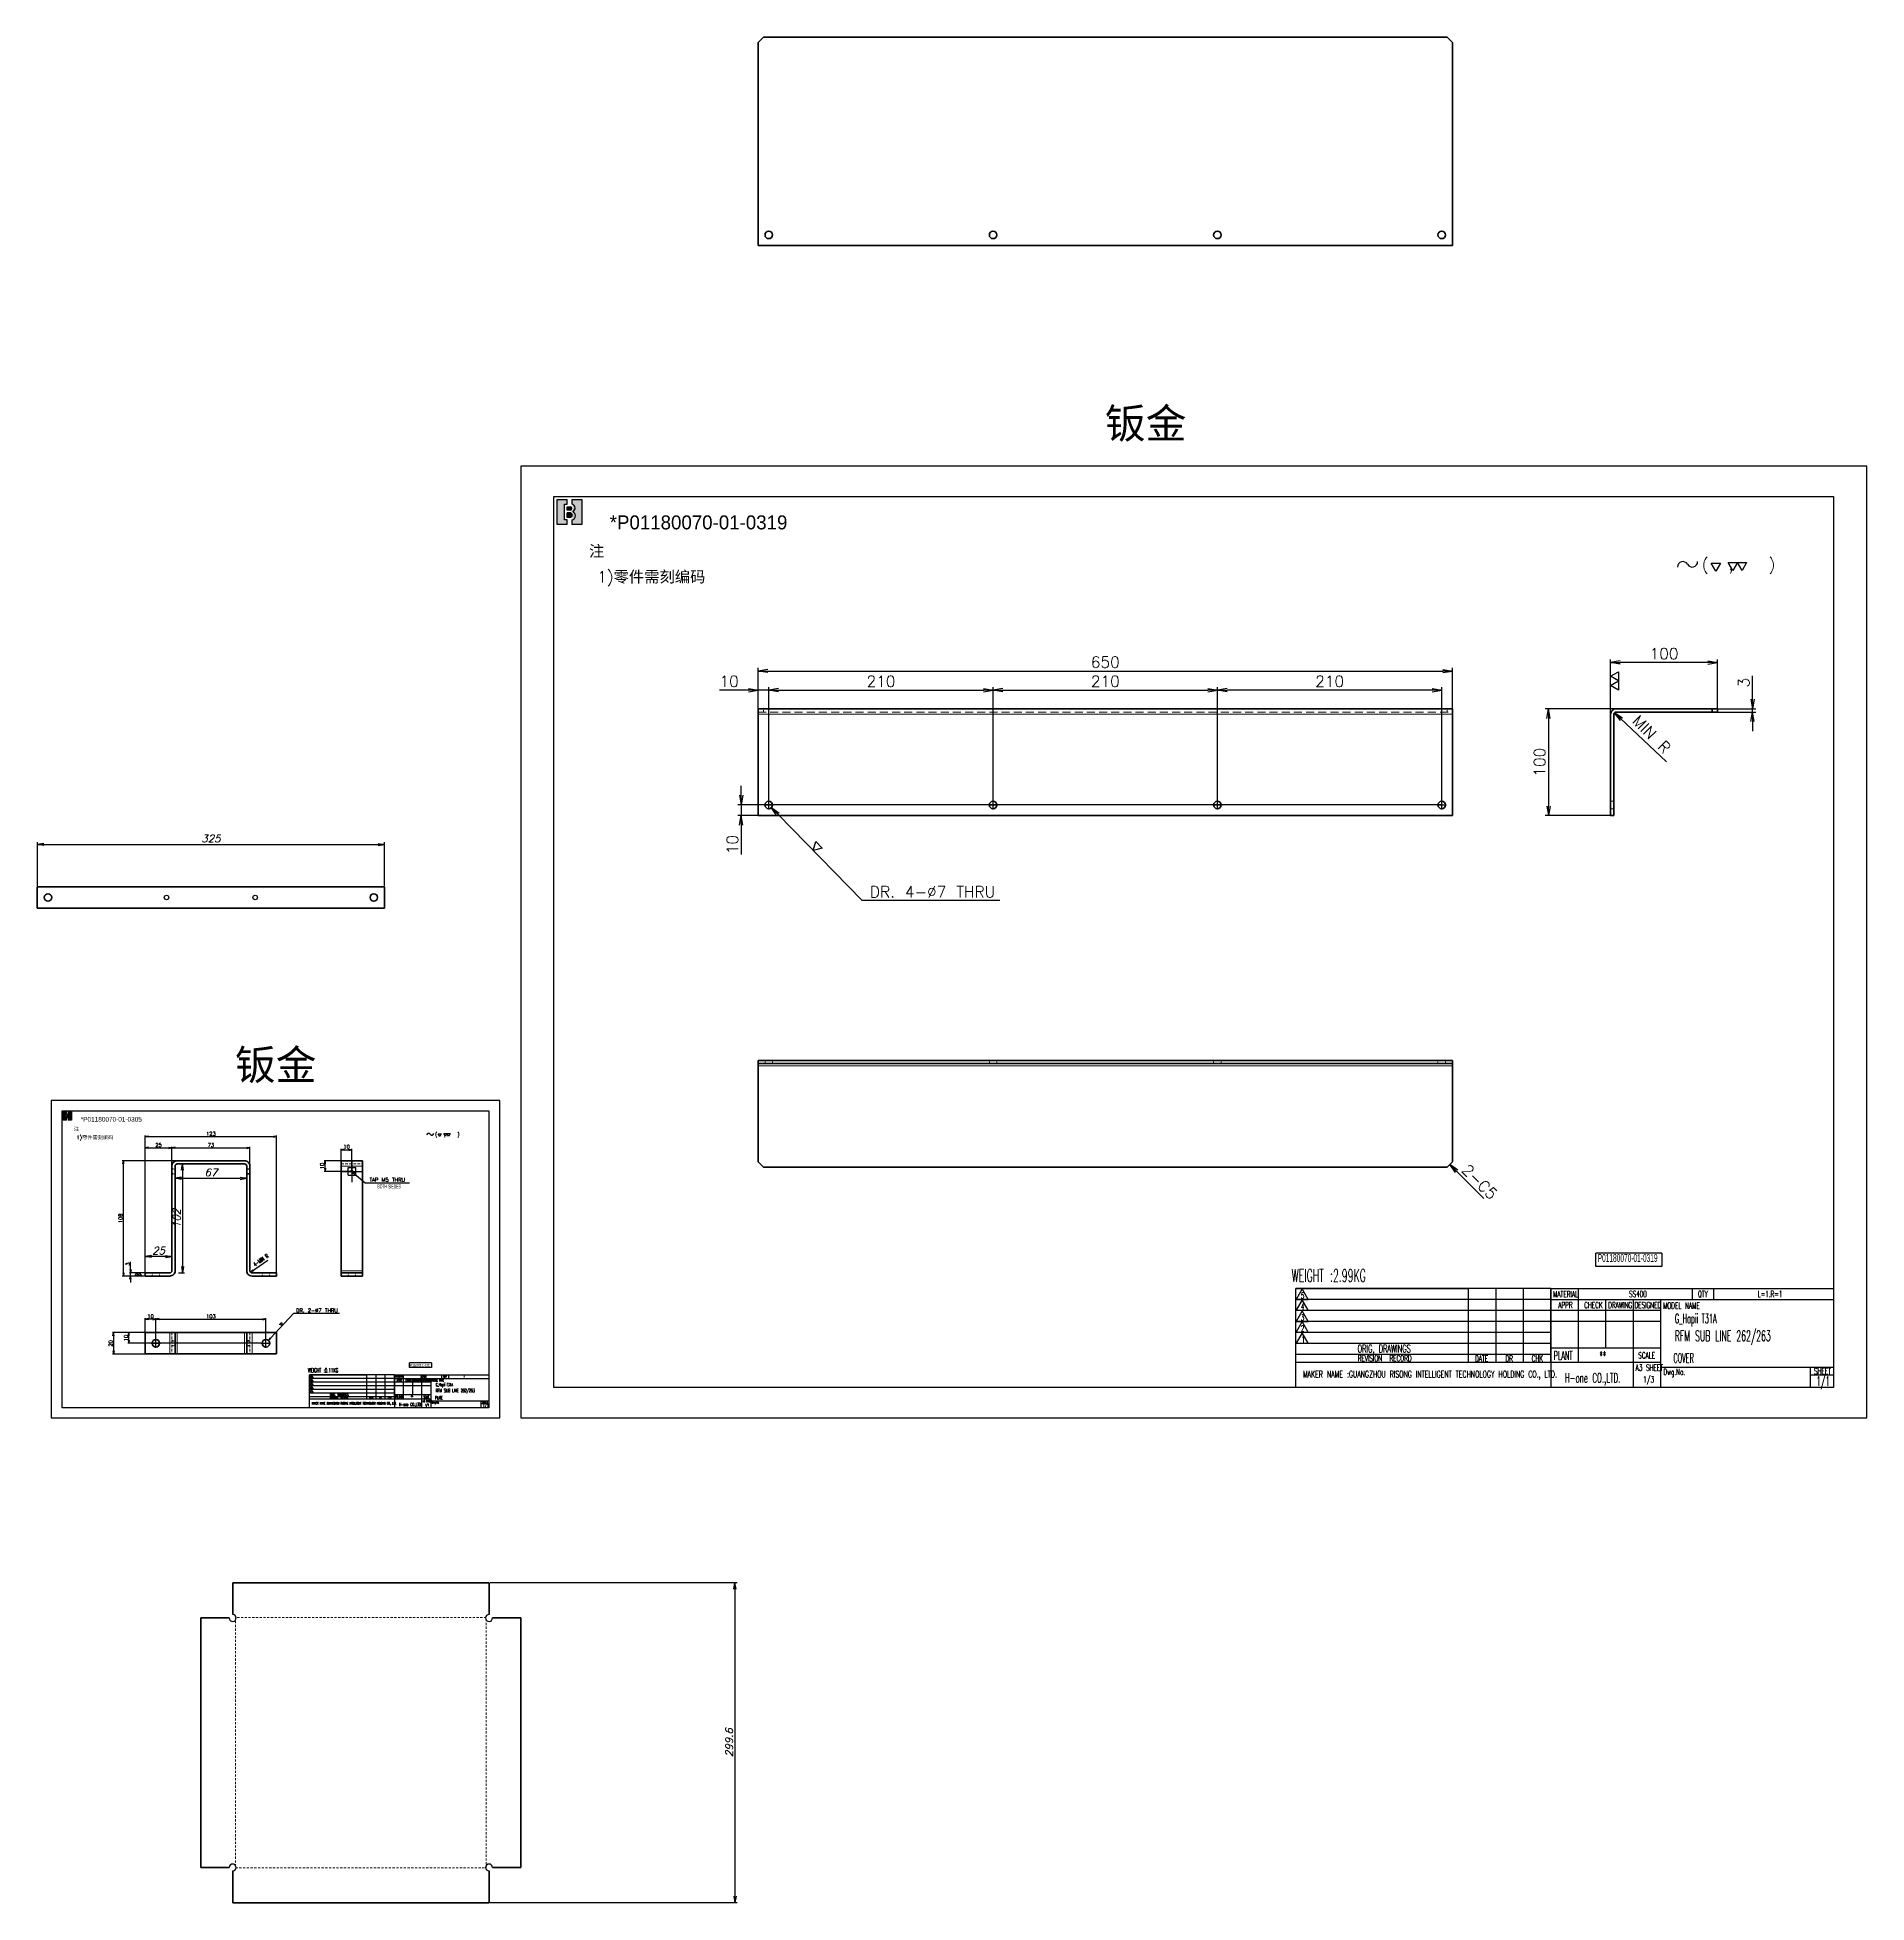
# Model space of a CAD drawing. Header units: inches. Extents: x 21 to 8642, y -3779 to 2137.
# Drawn here: x 98 to 1811, y -3087 to -1340 of the extents above; entities that cross this region are included whole.
import ezdxf

# ---------------------------------------------------------------- set-up
doc = ezdxf.new("R2010")
doc.units = ezdxf.units.IN
doc.header["$MEASUREMENT"] = 0
for name, pattern in [('CENTER-HOKUTO', [23, 20, -1, 1, -1]), ('HIDDEN', [3.5, 2, -1.5]), ('HIDDEN-HOKUTO', [3.8, 2.5, -1.3])]:
    doc.linetypes.add(name, pattern=pattern)
doc.layers.add('AM_HID', color=1, linetype='HIDDEN-HOKUTO', lineweight=25)
doc.layers.add('HIDDEN_LINE', color=1, linetype='HIDDEN', lineweight=20)
doc.layers.add('title_frame', color=7, linetype='Continuous')
doc.layers.add('word_dim', color=253, linetype='Continuous')
doc.styles.add('DIM_FONT', font='romans.shx', dxfattribs={"oblique": 15})
doc.styles.add('MX_NOTE_STANDARD', font='txt.shx', dxfattribs={"bigfont": 'bigfont.shx'})
doc.styles.get("Standard").update_dxf_attribs({"font": 'txt', "bigfont": 'gbcbig.shx'})
doc.dimstyles.new('SCALE-1-2$0', dxfattribs={"dimscale": 2, "dimtxt": 3.5, "dimasz": 3, "dimexe": 1, "dimexo": 0.5, "dimgap": 1, "dimtad": 3, "dimdec": 1, "dimdsep": 46, "dimtxsty": 'DIM_FONT', "dimblk1": 'OPEN', "dimblk2": 'OPEN', "dimsah": 1, "dimcen": 0, "dimclrd": 256, "dimclre": 256, "dimclrt": 7, "dimazin": 2, "dimtm": 1e-09, "dimtfac": 0.6, "dimtmove": 0, "dimatfit": 3, "dimldrblk": 'OPEN', "dimfxl": 1, "dimtolj": 2, "dimarcsym": 0})
doc.dimstyles.new('STANDARD1-1', dxfattribs={"dimtxt": 3.5, "dimasz": 3, "dimexe": 1, "dimexo": 0, "dimgap": 1, "dimtad": 3, "dimdsep": 46, "dimtxsty": 'Standard', "dimblk1": 'OPEN', "dimblk2": 'OPEN', "dimsah": 1, "dimcen": 0, "dimclrd": 256, "dimclre": 256, "dimclrt": 3, "dimazin": 2, "dimtfac": 1, "dimtmove": 0, "dimatfit": 3, "dimldrblk": 'OPEN', "dimfxl": 1, "dimtolj": 1, "dimlwd": 25, "dimlwe": 25, "dimarcsym": 0})
doc.dimstyles.new('STANDARD1-1$3', dxfattribs={"dimtxt": 3.5, "dimasz": 3, "dimexe": 1, "dimexo": 0, "dimgap": 1, "dimtad": 3, "dimtoh": 1, "dimdsep": 46, "dimtxsty": 'Standard', "dimblk1": 'OPEN', "dimblk2": 'OPEN', "dimsah": 1, "dimcen": 0, "dimclrd": 256, "dimclre": 256, "dimclrt": 3, "dimazin": 2, "dimtfac": 1, "dimtofl": 0, "dimtmove": 0, "dimatfit": 3, "dimldrblk": 'OPEN', "dimfxl": 1, "dimtolj": 1, "dimlwd": 25, "dimlwe": 25, "dimarcsym": 0})
doc.dimstyles.new('STANDARD1_1', dxfattribs={"dimtxt": 3.5, "dimasz": 3, "dimexe": 1, "dimexo": 0, "dimgap": 1, "dimtad": 3, "dimdsep": 46, "dimtxsty": 'Standard', "dimblk1": 'OPEN', "dimblk2": 'OPEN', "dimsah": 1, "dimcen": 0, "dimclrd": 256, "dimclre": 256, "dimclrt": 3, "dimazin": 2, "dimtfac": 1, "dimtmove": 0, "dimatfit": 3, "dimldrblk": 'OPEN', "dimfxl": 1, "dimtolj": 1, "dimlwd": 25, "dimlwe": 25, "dimarcsym": 0})
doc.dimstyles.new('副本 STANDARD1-3', dxfattribs={"dimscale": 3, "dimtxt": 3.5, "dimasz": 3, "dimexe": 1, "dimexo": 0, "dimgap": 1, "dimtad": 3, "dimdsep": 46, "dimtxsty": 'Standard', "dimblk1": 'OPEN', "dimblk2": 'OPEN', "dimsah": 1, "dimcen": 0, "dimclrd": 256, "dimclre": 256, "dimclrt": 3, "dimadec": 0, "dimazin": 0, "dimtfac": 1, "dimtmove": 0, "dimatfit": 3, "dimldrblk": 'OPEN', "dimfxl": 1, "dimtolj": 1, "dimtzin": 0, "dimarcsym": 0})

msp = doc.modelspace()

# ---------------------------------------------------------------- texts
at = {"linetype": 'Continuous', "ltscale": 2, "char_height": 28, "width": 97.82245, "attachment_point": 1}
for insert in [(1097.398, -1687.89), (282.96, -2288.461)]:
    msp.add_mtext('{\\fMicrosoft YaHei|b0|i0|c134|p34;\\C3;钣金}', dxfattribs=dict(at, insert=insert))
at = {"ltscale": 2, "attachment_point": 1}
for s, insert, char_height, width in [('{\\fSimSun|b0|i0|c134|p2;\\C3;注}', (614.487, -1816.188), 10.5, 31.09408), ('{\\Fromans,bigfont|c134;\\C3;1)\\fSimSun|b0|i0|c134|p2;零件需刻编码}', (622.183, -1840.212), 10.5, 290.7184), ('{\\fSimSun|b0|i0|c134|p2;\\C3;注}', (132.149, -2360.675), 3.5, 10.36469), ('{\\Fromans,bigfont|c134;\\C3;1)\\fSimSun|b0|i0|c134|p2;零件需刻编码}', (134.714, -2368.682), 3.5, 96.90613)]:
    msp.add_mtext(s, dxfattribs=dict(at, insert=insert, char_height=char_height, width=width))
at = {"linetype": 'Continuous', "attachment_point": 4}
for insert, char_height, width in [((1631.069, -2541.47), 9, 152.7), ((471.009, -2602.435), 3, 50.9)]:
    msp.add_mtext('{\\Fromans,bigfont|c134;\\W0.5;\\C3;G\\Fromans,bigfont|c128;_Hapii T\\Fromans,bigfont|c134;31\\Fromans,bigfont|c128;A}', dxfattribs=dict(at, insert=insert, char_height=char_height, width=width))
at = {"layer": 'title_frame', "color": 3, "style": 'MX_NOTE_STANDARD', "width": 0.545}
msp.add_text('4-MIN R ', height=3.92, rotation=35.106428, dxfattribs=at).set_placement((301.908, -2491.456))
at = {"layer": 'title_frame', "color": 3, "style": 'MX_NOTE_STANDARD'}
for s, height, width, p in [('WEIGHT :2.99KG ', 11.76, 0.545, (1272.267, -2505.635)), ('MATERIAL', 5.8, 0.545, (1517.053, -2520.115)), ('SS400', 5.8, 0.545, (1588.157, -2519.863)), ('QTY', 5.8, 0.545, (1652.656, -2519.863)), ('L=1.R=1', 5.8, 0.545, (1708.54, -2519.863)), ('5', 5.639, 0.545, (1280.918, -2521.387)), ('4', 5.639, 0.545, (1280.918, -2531.61)), ('APPR', 5.8, 0.545, (1521.84, -2530.32)), ('CHECK', 5.8, 0.545, (1546.128, -2530.32)), ('DRAWING', 5.8, 0.545, (1568.687, -2530.32)), ('DESIGNED', 5.8, 0.545, (1593.261, -2530.32)), ('MODEL NAME', 5.8, 0.545, (1620.046, -2530.762)), ('3', 5.639, 0.545, (1280.918, -2541.987)), ('2', 5.639, 0.545, (1280.918, -2552.022)), ('RFM SUB LINE 262/263', 9.9, 0.5341, (1630.954, -2561.177)), ('1', 5.639, 0.545, (1281.507, -2562.399)), ('ORIG, DRAWINGS', 7.08893, 0.545, (1333.984, -2571.714)), ('REVISION  RECORD', 5.80003, 0.545, (1334.134, -2580.059)), ('DATE', 5.8, 0.545, (1443.974, -2580.298)), ('DR', 5.8, 0.545, (1472.456, -2580.329)), ('CHK', 5.8, 0.545, (1496.986, -2580.231)), ('PLANT', 8.0556, 0.545, (1517.545, -2578.749)), ('**', 8.0556, 0.545, (1560.616, -2578.749)), ('A3 SHEET', 5.8, 0.545, (1594.326, -2588.879)), ('SCALE', 5.8, 0.545, (1596.789, -2577.427)), ('COVER', 8.82, 0.5, (1629.712, -2581.404)), ('WEIGHT :0.11KG ', 3.92, 0.545, (351.409, -2590.49)), ('5', 1.88, 0.545, (354.292, -2595.741)), ('4', 1.88, 0.545, (354.292, -2599.149)), ('3', 1.88, 0.545, (354.292, -2602.607)), ('MATERIAL', 1.9333, 0.545, (433.004, -2595.317)), ('APPR', 1.9333, 0.545, (434.6, -2598.719)), ('CHECK', 1.9333, 0.545, (442.696, -2598.719)), ('DRAWING', 1.9333, 0.545, (450.215, -2598.719)), ('SS400', 1.9333, 0.545, (456.705, -2595.233)), ('DESIGNED', 1.9333, 0.545, (458.407, -2598.719)), ('MODEL NAME', 1.9333, 0.545, (467.335, -2598.866)), ('QTY', 1.9333, 0.545, (478.205, -2595.233)), ('1', 1.933, 0.545, (496.833, -2595.233)), ('MAKER NAME :GUANGZHOU RISONG INTELLIGENT TECHNOLOGY HOLDING CO., LTD.', 6.48, 0.5341, (1282.834, -2595.331)), ('H-one CO.,LTD.', 8.82, 0.545, (1528.105, -2599.975)), ('1/3', 5.8, 0.545, (1601.381, -2599.917)), ('Dwg.No.', 5.8, 0.545, (1620.304, -2592.836)), ('SHEET', 5.8, 0.545, (1761.307, -2592.148)), ('1/1', 9, 0.5341, (1763.458, -2603.103)), ('2', 1.88, 0.545, (354.292, -2605.952)), ('1', 1.88, 0.545, (354.488, -2609.411)), ('MAKER NAME :GUANGZHOU RISONG INTELLIGENT TECHNOLOGY HOLDING CO., LTD.', 2.16, 0.5341, (354.931, -2620.389)), ('ORIG, DRAWINGS', 2.36298, 0.545, (371.981, -2612.517)), ('REVISION  RECORD', 1.93334, 0.545, (372.031, -2615.298)), ('DATE', 1.9333, 0.545, (408.644, -2615.378)), ('DR', 1.9333, 0.545, (418.138, -2615.388)), ('CHK', 1.9333, 0.545, (426.315, -2615.355)), ('PLANT', 2.6852, 0.545, (433.168, -2614.861)), ('H-one CO.,LTD.', 2.94, 0.545, (436.688, -2621.937)), ('**', 2.6852, 0.545, (447.525, -2614.861)), ('A3 SHEET', 1.9333, 0.545, (458.762, -2618.238)), ('SCALE', 1.9333, 0.545, (459.583, -2614.421)), ('1/1', 1.9333, 0.545, (461.113, -2621.918)), ('Dwg.No.', 1.9333, 0.545, (467.421, -2619.557)), ('PLATE', 2.94, 0.5, (470.557, -2615.746)), ('RFM SUB LINE 262/263', 3.3, 0.5341, (470.971, -2609.004)), ('SHEET', 1.9333, 0.545, (514.422, -2619.328)), ('1/1', 3, 0.5341, (515.139, -2622.979))]:
    msp.add_text(s, height=height, dxfattribs=dict(at, width=width)).set_placement(p)
at = {"layer": 'title_frame', "color": 3, "attachment_point": 1, "style": 'MX_NOTE_STANDARD'}
for s, insert, char_height, width in [('{\\f3 of 9 Barcode|b0|i0|c0|p82;\\W0.5;BOTH SIEDES}', (416.305, -2414.283), 3.92, 23.50695), ('{\\f3 of 9 Barcode|b0|i0|c0|p82;\\W0.5;P01180070-\\f3 of 9 Barcode|b0|i0|c134|p82;01\\f3 of 9 Barcode|b0|i0|c0|p82;-\\f3 of 9 Barcode|b0|i0|c134|p82;0319}', (1558.807, -2479.625), 7.35, 12.33211), ('{\\f3 of 9 Barcode|b0|i0|c0|p82;\\W0.5;P01180070-\\f3 of 9 Barcode|b0|i0|c134|p82;01\\f3 of 9 Barcode|b0|i0|c0|p82;-\\f3 of 9 Barcode|b0|i0|c134|p82;0305}', (446.773, -2582.476), 2.45, 4.1107)]:
    msp.add_mtext(s, dxfattribs=dict(at, insert=insert, char_height=char_height, width=width))
at = {"layer": 'word_dim', "color": 3, "linetype": 'Continuous'}
for s, p in [('MIN R', (1590.254, -1981.406)), ('2-C5', (1430.752, -2401.834))]:
    msp.add_text(s, height=10.5, rotation=315, dxfattribs=at).set_placement(p)
at = {"layer": 'word_dim', "color": 3, "linetype": 'Continuous', "attachment_point": 1}
for s, insert, char_height, width in [('{\\f3 of 9 Barcode|b0|i0|c0|p82;*P01180070-\\f3 of 9 Barcode|b0|i0|c134|p82;01\\f3 of 9 Barcode|b0|i0|c0|p82;-0\\f3 of 9 Barcode|b0|i0|c134|p82;319}', (633.84, -1788.012), 13.083, 300), ('{\\f3 of 9 Barcode|b0|i0|c0|p82;*P01180070-\\f3 of 9 Barcode|b0|i0|c134|p82;01\\f3 of 9 Barcode|b0|i0|c0|p82;-0\\f3 of 9 Barcode|b0|i0|c134|p82;305}', (138.599, -2351.282), 4.361, 100)]:
    msp.add_mtext(s, dxfattribs=dict(at, insert=insert, char_height=char_height, width=width))
at = {"layer": 'word_dim', "color": 3, "linetype": 'Continuous', "ltscale": 2, "insert": (408.987, -2411.835), "char_height": 3.5, "attachment_point": 7}
msp.add_mtext('TAP M5 THRU', dxfattribs=at)

# ---------------------------------------------------------------- blocks, each defined once
blk = doc.blocks.new('B機密ﾏｰｸ')
blk.add_hatch(color=1).paths.add_polyline_path([(0.4, 0.815), (0.4, 1), (0, 1), (0, 0), (0.4, 0), (0.4, 0.185), (0.3, 0.185), (0.3, 0.815)])
h = blk.add_hatch(color=1)
edge = h.paths.add_edge_path()
edge.add_line((0.6, 1), (0.6, 0.814))
edge.add_arc((0.585, 0.67), 0.145, 0, 84.06223, ccw=False)
edge.add_arc((0.585, 0.67), 0.145, -69.82873, 0, ccw=False)
edge.add_line((0.635, 0.534), (0.635, 0.512))
edge.add_arc((0.57, 0.355), 0.17, 0, 67.52049, ccw=False)
edge.add_arc((0.57, 0.355), 0.17, -79.83575, 0, ccw=False)
edge.add_line((0.6, 0.188), (0.6, 0))
edge.add_line((0.6, 0), (1, 0))
edge.add_line((1, 0), (1, 1))
edge.add_line((1, 1), (0.6, 1))
h = blk.add_hatch(color=1)
edge = h.paths.add_edge_path()
edge.add_arc((0.53, 0.645), 0.07, 360, 450)
edge.add_line((0.53, 0.715), (0.4, 0.715))
edge.add_line((0.4, 0.715), (0.4, 0.575))
edge.add_line((0.4, 0.575), (0.53, 0.575))
edge.add_arc((0.53, 0.645), 0.07, 270, 360)
h = blk.add_hatch(color=1)
edge = h.paths.add_edge_path()
edge.add_arc((0.515, 0.38), 0.095, 0, 90)
edge.add_line((0.515, 0.475), (0.4, 0.475))
edge.add_line((0.4, 0.475), (0.4, 0.285))
edge.add_line((0.4, 0.285), (0.515, 0.285))
edge.add_arc((0.515, 0.38), 0.095, 270, 360)
at = {"color": 1}
for p, q in [((0, 0), (0, 1)), ((0, 1), (0.4, 1)), ((0.3, 0.815), (0.4, 0.815)), ((0.3, 0.185), (0.3, 0.815)), ((0.4, 0.815), (0.4, 1)), ((0.6, 1), (0.6, 0.814)), ((0.6, 1), (1, 1)), ((1, 1), (1, 0)), ((0.4, 0.185), (0.3, 0.185)), ((0.4, 0.715), (0.53, 0.715)), ((0.4, 0.575), (0.4, 0.715)), ((0.53, 0.575), (0.4, 0.575)), ((0.515, 0.475), (0.4, 0.475)), ((0.4, 0.285), (0.4, 0.475)), ((0.515, 0.285), (0.4, 0.285)), ((0.4, 0), (0.4, 0.185)), ((0.57, 0.525), (0.57, 0.525)), ((0.6, 0.645), (0.6, 0.645)), ((0.6, 0.188), (0.6, 0)), ((0.61, 0.38), (0.61, 0.38)), ((0.635, 0.534), (0.635, 0.512)), ((0.73, 0.67), (0.73, 0.67)), ((0.74, 0.355), (0.74, 0.355)), ((0.4, 0), (0, 0)), ((1, 0), (0.6, 0))]:
    blk.add_line(p, q, dxfattribs=at)
for centre, radius, start, end in [((0.585, 0.67), 0.145, 360, 84.06223), ((0.515, 0.38), 0.095, 0, 90), ((0.515, 0.38), 0.095, 270, 0), ((0.53, 0.645), 0.07, 360, 90), ((0.53, 0.645), 0.07, 270, 360), ((0.57, 0.355), 0.17, 280.16425, 0), ((0.585, 0.67), 0.145, 290.17127, 0), ((0.57, 0.355), 0.17, 0, 67.52049)]:
    blk.add_arc(centre, radius, start, end, dxfattribs=at)
blk.add_attdef('B機密ﾏｰｸ', (-0.086, 1.075), '', height=0.2)
blk = doc.blocks.new('MARK_M5BOLT')
at = {"color": 3, "linetype": 'Continuous'}
for p, q in [((-1.77, -1.77), (-1.77, 1.77)), ((-1.77, 1.77), (1.77, 1.77)), ((1.77, -1.77), (1.77, 1.77)), ((-1.77, -1.77), (1.77, -1.77))]:
    blk.add_line(p, q, dxfattribs=at)
blk.add_circle((0, 0), 0.5, dxfattribs=at)
blk = doc.blocks.new('MARK_CENTER')
at = {"color": 2, "linetype": 'CENTER-HOKUTO'}
for p, q in [((-10, 0), (10, 0)), ((0, 10), (0, -10))]:
    blk.add_line(p, q, dxfattribs=at)
blk = doc.blocks.new('_Open')
at = {"color": 0, "lineweight": -2}
for p, q in [((-1, 0.17), (0, 0)), ((-1, -0.17), (0, 0)), ((0, 0), (-1, 0))]:
    blk.add_line(p, q, dxfattribs=at)
blk = doc.blocks.new('*D270')
at = {"layer": 'DEFPOINTS', "color": 0, "linetype": 'Continuous', "ltscale": 2, "transparency": 16777216}
for p in [(178.5, -2392.2), (229, -2392.2), (199, -2500.2)]:
    blk.add_point(p, dxfattribs=at)
at = {"layer": 'word_dim', "linetype": 'Continuous', "lineweight": 25, "ltscale": 2, "transparency": 16777216}
for p, q in [((229, -2392.2), (177.5, -2392.2)), ((178.5, -2497.2), (178.5, -2395.2)), ((199, -2500.2), (177.5, -2500.2))]:
    blk.add_line(p, q, dxfattribs=at)
at = {"layer": 'word_dim', "linetype": 'Continuous', "lineweight": 25, "ltscale": 2, "transparency": 16777216, "xscale": 3, "yscale": 3, "zscale": 3}
for p, rotation in [((178.5, -2392.2), 90), ((178.5, -2500.2), 270)]:
    blk.add_blockref('_Open', p, dxfattribs=dict(at, rotation=rotation))
at = {"layer": 'word_dim', "color": 3, "linetype": 'Continuous', "ltscale": 2, "transparency": 16777216, "insert": (175.8, -2446.2), "char_height": 3.5, "attachment_point": 5, "rotation": 90}
blk.add_mtext('\\A1;108', dxfattribs=at)
blk = doc.blocks.new('*D271')
at = {"layer": 'DEFPOINTS', "color": 0, "linetype": 'Continuous', "ltscale": 2, "transparency": 16777216}
for p in [(297, -2380.2), (224, -2397.2), (297, -2397.2)]:
    blk.add_point(p, dxfattribs=at)
at = {"layer": 'word_dim', "linetype": 'Continuous', "lineweight": 25, "ltscale": 2, "transparency": 16777216}
for p, q in [((224, -2397.2), (224, -2379.2)), ((227, -2380.2), (294, -2380.2)), ((297, -2397.2), (297, -2379.2))]:
    blk.add_line(p, q, dxfattribs=at)
at = {"layer": 'word_dim', "linetype": 'Continuous', "lineweight": 25, "ltscale": 2, "transparency": 16777216, "xscale": 3, "yscale": 3, "zscale": 3, "rotation": 180}
blk.add_blockref('_Open', (224, -2380.2), dxfattribs=at)
at = {"layer": 'word_dim', "linetype": 'Continuous', "lineweight": 25, "ltscale": 2, "transparency": 16777216, "xscale": 3, "yscale": 3, "zscale": 3}
blk.add_blockref('_Open', (297, -2380.2), dxfattribs=at)
at = {"layer": 'word_dim', "color": 3, "linetype": 'Continuous', "ltscale": 2, "transparency": 16777216, "insert": (260.5, -2377.5), "char_height": 3.5, "attachment_point": 5}
blk.add_mtext('\\A1;73', dxfattribs=at)
blk = doc.blocks.new('*D272')
at = {"layer": 'DEFPOINTS', "color": 0, "linetype": 'Continuous', "ltscale": 2, "transparency": 16777216}
for p in [(224, -2380.2), (224, -2397.2), (199, -2497.2)]:
    blk.add_point(p, dxfattribs=at)
at = {"layer": 'word_dim', "linetype": 'Continuous', "lineweight": 25, "ltscale": 2, "transparency": 16777216}
for p, q in [((199, -2497.2), (199, -2379.2)), ((202, -2380.2), (221, -2380.2)), ((224, -2397.2), (224, -2379.2))]:
    blk.add_line(p, q, dxfattribs=at)
at = {"layer": 'word_dim', "linetype": 'Continuous', "lineweight": 25, "ltscale": 2, "transparency": 16777216, "xscale": 3, "yscale": 3, "zscale": 3, "rotation": 180}
blk.add_blockref('_Open', (199, -2380.2), dxfattribs=at)
at = {"layer": 'word_dim', "linetype": 'Continuous', "lineweight": 25, "ltscale": 2, "transparency": 16777216, "xscale": 3, "yscale": 3, "zscale": 3}
blk.add_blockref('_Open', (224, -2380.2), dxfattribs=at)
at = {"layer": 'word_dim', "color": 3, "linetype": 'Continuous', "ltscale": 2, "transparency": 16777216, "insert": (211.5, -2377.5), "char_height": 3.5, "attachment_point": 5}
blk.add_mtext('\\A1;25', dxfattribs=at)
blk = doc.blocks.new('*D273')
at = {"layer": 'DEFPOINTS', "color": 0, "linetype": 'Continuous', "ltscale": 2, "transparency": 16777216}
for p in [(185.2, -2497.2), (199, -2497.2), (199, -2500.2)]:
    blk.add_point(p, dxfattribs=at)
at = {"layer": 'word_dim', "linetype": 'Continuous', "lineweight": 25, "ltscale": 2, "transparency": 16777216}
for p, q in [((199, -2497.2), (184.2, -2497.2)), ((185.2, -2494.2), (185.2, -2486.9)), ((185.2, -2500.2), (185.2, -2497.2)), ((199, -2500.2), (184.2, -2500.2)), ((185.2, -2503.2), (185.2, -2506.2))]:
    blk.add_line(p, q, dxfattribs=at)
at = {"layer": 'word_dim', "linetype": 'Continuous', "lineweight": 25, "ltscale": 2, "transparency": 16777216, "xscale": 3, "yscale": 3, "zscale": 3}
for p, rotation in [((185.2, -2497.2), 270), ((185.2, -2500.2), 90)]:
    blk.add_blockref('_Open', p, dxfattribs=dict(at, rotation=rotation))
at = {"layer": 'word_dim', "color": 3, "linetype": 'Continuous', "ltscale": 2, "transparency": 16777216, "insert": (182.5, -2489), "char_height": 3.5, "attachment_point": 5, "rotation": 90}
blk.add_mtext('\\A1;3', dxfattribs=at)
blk = doc.blocks.new('*D274')
at = {"layer": 'DEFPOINTS', "color": 0, "linetype": 'Continuous', "ltscale": 2, "transparency": 16777216}
for p in [(183.6, -2553.2), (204.6, -2553.2), (307.6, -2563.2)]:
    blk.add_point(p, dxfattribs=at)
at = {"layer": 'word_dim', "linetype": 'Continuous', "lineweight": 25, "ltscale": 2, "transparency": 16777216}
for p, q in [((204.6, -2553.2), (182.6, -2553.2)), ((307.6, -2563.2), (182.6, -2563.2)), ((183.6, -2560.2), (183.6, -2556.2))]:
    blk.add_line(p, q, dxfattribs=at)
at = {"layer": 'word_dim', "linetype": 'Continuous', "lineweight": 25, "ltscale": 2, "transparency": 16777216, "xscale": 3, "yscale": 3, "zscale": 3}
for p, rotation in [((183.6, -2553.2), 90), ((183.6, -2563.2), 270)]:
    blk.add_blockref('_Open', p, dxfattribs=dict(at, rotation=rotation))
at = {"layer": 'word_dim', "color": 3, "linetype": 'Continuous', "ltscale": 2, "transparency": 16777216, "insert": (180.9, -2558.2), "char_height": 3.5, "attachment_point": 5, "rotation": 90}
blk.add_mtext('\\A1;10', dxfattribs=at)
blk = doc.blocks.new('*D275')
at = {"layer": 'DEFPOINTS', "color": 0, "linetype": 'Continuous', "ltscale": 2, "transparency": 16777216}
for p in [(199, -2540.6), (199, -2553.2), (209, -2563.2)]:
    blk.add_point(p, dxfattribs=at)
at = {"layer": 'word_dim', "linetype": 'Continuous', "lineweight": 25, "ltscale": 2, "transparency": 16777216}
for p, q in [((199, -2553.2), (199, -2539.6)), ((206, -2540.6), (202, -2540.6)), ((209, -2563.2), (209, -2539.6))]:
    blk.add_line(p, q, dxfattribs=at)
at = {"layer": 'word_dim', "linetype": 'Continuous', "lineweight": 25, "ltscale": 2, "transparency": 16777216, "xscale": 3, "yscale": 3, "zscale": 3, "rotation": 180}
blk.add_blockref('_Open', (199, -2540.6), dxfattribs=at)
at = {"layer": 'word_dim', "linetype": 'Continuous', "lineweight": 25, "ltscale": 2, "transparency": 16777216, "xscale": 3, "yscale": 3, "zscale": 3}
blk.add_blockref('_Open', (209, -2540.6), dxfattribs=at)
at = {"layer": 'word_dim', "color": 3, "linetype": 'Continuous', "ltscale": 2, "transparency": 16777216, "insert": (204, -2537.9), "char_height": 3.5, "attachment_point": 5}
blk.add_mtext('\\A1;10', dxfattribs=at)
blk = doc.blocks.new('*D276')
at = {"layer": 'DEFPOINTS', "color": 0, "linetype": 'Continuous', "ltscale": 2, "transparency": 16777216}
for p in [(312, -2540.6), (209, -2558.8), (312, -2558.8)]:
    blk.add_point(p, dxfattribs=at)
at = {"layer": 'word_dim', "linetype": 'Continuous', "lineweight": 25, "ltscale": 2, "transparency": 16777216}
for p, q in [((209, -2558.8), (209, -2539.6)), ((212, -2540.6), (309, -2540.6)), ((312, -2558.8), (312, -2539.6))]:
    blk.add_line(p, q, dxfattribs=at)
at = {"layer": 'word_dim', "linetype": 'Continuous', "lineweight": 25, "ltscale": 2, "transparency": 16777216, "xscale": 3, "yscale": 3, "zscale": 3, "rotation": 180}
blk.add_blockref('_Open', (209, -2540.6), dxfattribs=at)
at = {"layer": 'word_dim', "linetype": 'Continuous', "lineweight": 25, "ltscale": 2, "transparency": 16777216, "xscale": 3, "yscale": 3, "zscale": 3}
blk.add_blockref('_Open', (312, -2540.6), dxfattribs=at)
at = {"layer": 'word_dim', "color": 3, "linetype": 'Continuous', "ltscale": 2, "transparency": 16777216, "insert": (260.5, -2537.9), "char_height": 3.5, "attachment_point": 5}
blk.add_mtext('\\A1;103', dxfattribs=at)
blk = doc.blocks.new('*D277')
at = {"layer": 'DEFPOINTS', "color": 0, "linetype": 'Continuous', "ltscale": 2, "transparency": 16777216}
for p in [(392.5, -2382), (382.5, -2402.2), (392.5, -2402.2)]:
    blk.add_point(p, dxfattribs=at)
at = {"layer": 'word_dim', "linetype": 'Continuous', "lineweight": 25, "ltscale": 2, "transparency": 16777216}
for p, q in [((382.5, -2402.2), (382.5, -2381)), ((385.5, -2382), (389.5, -2382)), ((392.5, -2402.2), (392.5, -2381))]:
    blk.add_line(p, q, dxfattribs=at)
at = {"layer": 'word_dim', "linetype": 'Continuous', "lineweight": 25, "ltscale": 2, "transparency": 16777216, "xscale": 3, "yscale": 3, "zscale": 3, "rotation": 180}
blk.add_blockref('_Open', (382.5, -2382), dxfattribs=at)
at = {"layer": 'word_dim', "linetype": 'Continuous', "lineweight": 25, "ltscale": 2, "transparency": 16777216, "xscale": 3, "yscale": 3, "zscale": 3}
blk.add_blockref('_Open', (392.5, -2382), dxfattribs=at)
at = {"layer": 'word_dim', "color": 3, "linetype": 'Continuous', "ltscale": 2, "transparency": 16777216, "insert": (387.5, -2379.2), "char_height": 3.5, "attachment_point": 5}
blk.add_mtext('\\A1;10', dxfattribs=at)
blk = doc.blocks.new('*D278')
at = {"layer": 'DEFPOINTS', "color": 0, "linetype": 'Continuous', "ltscale": 2, "transparency": 16777216}
for p in [(367.4, -2392.2), (392.5, -2392.2), (392.5, -2402.2)]:
    blk.add_point(p, dxfattribs=at)
at = {"layer": 'word_dim', "linetype": 'Continuous', "lineweight": 25, "ltscale": 2, "transparency": 16777216}
for p, q in [((392.5, -2392.2), (366.4, -2392.2)), ((392.5, -2402.2), (366.4, -2402.2)), ((367.4, -2399.2), (367.4, -2395.2))]:
    blk.add_line(p, q, dxfattribs=at)
at = {"layer": 'word_dim', "linetype": 'Continuous', "lineweight": 25, "ltscale": 2, "transparency": 16777216, "xscale": 3, "yscale": 3, "zscale": 3}
for p, rotation in [((367.4, -2392.2), 90), ((367.4, -2402.2), 270)]:
    blk.add_blockref('_Open', p, dxfattribs=dict(at, rotation=rotation))
at = {"layer": 'word_dim', "color": 3, "linetype": 'Continuous', "ltscale": 2, "transparency": 16777216, "insert": (364.6, -2397.2), "char_height": 3.5, "attachment_point": 5, "rotation": 90}
blk.add_mtext('\\A1;10', dxfattribs=at)
blk = doc.blocks.new('*D279')
at = {"layer": 'DEFPOINTS', "color": 0, "linetype": 'Continuous', "ltscale": 2, "transparency": 16777216}
for p in [(309.6, -2565.7), (314.3, -2560.6)]:
    blk.add_point(p, dxfattribs=at)
at = {"layer": 'word_dim', "linetype": 'Continuous', "lineweight": 25, "ltscale": 2, "transparency": 16777216}
for p, q in [((337.8, -2535.2), (316.4, -2558.4)), ((380.8, -2535.2), (337.8, -2535.2))]:
    blk.add_line(p, q, dxfattribs=at)
at = {"layer": 'word_dim', "linetype": 'Continuous', "lineweight": 25, "ltscale": 2, "transparency": 16777216, "xscale": 3, "yscale": 3, "zscale": 3, "rotation": 227.2915038851064}
blk.add_blockref('_Open', (314.3, -2560.6), dxfattribs=at)
at = {"layer": 'word_dim', "color": 3, "linetype": 'Continuous', "ltscale": 2, "transparency": 16777216, "insert": (359.8, -2532.4), "char_height": 3.5, "attachment_point": 5}
blk.add_mtext('\\A1;DR. 2-∅7 THRU', dxfattribs=at)
blk = doc.blocks.new('shiage1')
at = {"layer": 'word_dim', "color": 3, "linetype": 'Continuous'}
for p, q in [((0, 0), (-1.44, 2.5)), ((-1.44, 2.5), (1.44, 2.5)), ((1.44, 2.5), (0, 0))]:
    blk.add_line(p, q, dxfattribs=at)
blk = doc.blocks.new('shiage2')
at = {"layer": 'word_dim', "color": 3, "linetype": 'Continuous'}
for p, q in [((-1.44, 2.5), (4.33, 2.5)), ((0, 0), (-1.44, 2.5)), ((1.44, 2.5), (0, 0)), ((2.89, 0), (1.44, 2.5)), ((4.33, 2.5), (2.89, 0))]:
    blk.add_line(p, q, dxfattribs=at)
blk = doc.blocks.new('shiage0')
at = {"layer": 'word_dim', "color": 3, "linetype": 'Continuous'}
for centre, start, end in [((1.69, 0), 30, 180), ((4.61, 1.69), 210, 0)]:
    blk.add_arc(centre, 1.69, start, end, dxfattribs=at)
blk = doc.blocks.new('11')
at = {"layer": 'title_frame', "color": 3, "linetype": 'Continuous'}
for points in [[(15.1, 3.38), (13.66, 5.88), (16.55, 5.88)], [(20.38, 3.57), (18.93, 6.07), (24.71, 6.07), (23.27, 3.57), (21.82, 6.07)]]:
    blk.add_lwpolyline(points, close=True, dxfattribs=at)
blk.add_blockref('shiage0', (3.13, 4.67), dxfattribs=at)
blk.add_text('(  ,   )', height=3.5, dxfattribs=at).set_placement((10.71, 3.7))
blk = doc.blocks.new('*D280')
at = {"layer": 'DEFPOINTS', "color": 0, "linetype": 'Continuous', "transparency": 16777216}
for p in [(1422.8, -1933.7), (772.8, -2069.1), (1422.8, -2069.1)]:
    blk.add_point(p, dxfattribs=at)
at = {"layer": 'word_dim', "linetype": 'Continuous', "lineweight": -2, "transparency": 16777216}
for p, q in [((772.8, -2069.1), (772.8, -1930.7)), ((781.8, -1933.7), (1413.8, -1933.7)), ((1422.8, -2069.1), (1422.8, -1930.7))]:
    blk.add_line(p, q, dxfattribs=at)
at = {"layer": 'word_dim', "linetype": 'Continuous', "lineweight": -2, "transparency": 16777216, "xscale": 9, "yscale": 9, "zscale": 9, "rotation": 180}
blk.add_blockref('_Open', (772.8, -1933.7), dxfattribs=at)
at = {"layer": 'word_dim', "linetype": 'Continuous', "lineweight": -2, "transparency": 16777216, "xscale": 9, "yscale": 9, "zscale": 9}
blk.add_blockref('_Open', (1422.8, -1933.7), dxfattribs=at)
at = {"layer": 'word_dim', "color": 3, "linetype": 'Continuous', "transparency": 16777216, "insert": (1097.8, -1925.4), "char_height": 10.5, "attachment_point": 5}
blk.add_mtext('\\A1;650', dxfattribs=at)
blk = doc.blocks.new('*D281')
at = {"layer": 'DEFPOINTS', "color": 0, "linetype": 'Continuous', "transparency": 16777216}
for p in [(772.8, -1951.7), (772.8, -2059.1), (782.8, -2059.1)]:
    blk.add_point(p, dxfattribs=at)
at = {"layer": 'word_dim', "linetype": 'Continuous', "lineweight": -2, "transparency": 16777216}
for p, q in [((763.8, -1951.7), (736.5, -1951.7)), ((772.8, -2059.1), (772.8, -1948.7)), ((782.8, -1951.7), (772.8, -1951.7)), ((782.8, -2059.1), (782.8, -1948.7)), ((791.8, -1951.7), (800.8, -1951.7))]:
    blk.add_line(p, q, dxfattribs=at)
at = {"layer": 'word_dim', "linetype": 'Continuous', "lineweight": -2, "transparency": 16777216, "xscale": 9, "yscale": 9, "zscale": 9}
blk.add_blockref('_Open', (772.8, -1951.7), dxfattribs=at)
at = {"layer": 'word_dim', "linetype": 'Continuous', "lineweight": -2, "transparency": 16777216, "xscale": 9, "yscale": 9, "zscale": 9, "rotation": 180}
blk.add_blockref('_Open', (782.8, -1951.7), dxfattribs=at)
at = {"layer": 'word_dim', "color": 3, "linetype": 'Continuous', "transparency": 16777216, "insert": (745.6, -1943.4), "char_height": 10.5, "attachment_point": 5}
blk.add_mtext('\\A1;10', dxfattribs=at)
blk = doc.blocks.new('*D282')
at = {"layer": 'DEFPOINTS', "color": 0, "linetype": 'Continuous', "transparency": 16777216}
for p in [(1412.8, -2059.1), (756.9, -2069.1), (782.8, -2069.1)]:
    blk.add_point(p, dxfattribs=at)
at = {"layer": 'word_dim', "linetype": 'Continuous', "lineweight": -2, "transparency": 16777216}
for p, q in [((756.9, -2050.1), (756.9, -2041.1)), ((1412.8, -2059.1), (753.9, -2059.1)), ((756.9, -2059.1), (756.9, -2069.1)), ((782.8, -2069.1), (753.9, -2069.1)), ((756.9, -2078.1), (756.9, -2105.4))]:
    blk.add_line(p, q, dxfattribs=at)
at = {"layer": 'word_dim', "linetype": 'Continuous', "lineweight": -2, "transparency": 16777216, "xscale": 9, "yscale": 9, "zscale": 9}
for p, rotation in [((756.9, -2059.1), 270), ((756.9, -2069.1), 90)]:
    blk.add_blockref('_Open', p, dxfattribs=dict(at, rotation=rotation))
at = {"layer": 'word_dim', "color": 3, "linetype": 'Continuous', "transparency": 16777216, "insert": (748.7, -2096.3), "char_height": 10.5, "attachment_point": 5, "rotation": 90}
blk.add_mtext('\\A1;10', dxfattribs=at)
blk = doc.blocks.new('*D283')
at = {"layer": 'DEFPOINTS', "color": 0, "linetype": 'Continuous', "transparency": 16777216}
for p in [(992.8, -1951.7), (782.8, -2059.1), (992.8, -2059.1)]:
    blk.add_point(p, dxfattribs=at)
at = {"layer": 'word_dim', "linetype": 'Continuous', "lineweight": -2, "transparency": 16777216}
for p, q in [((782.8, -2059.1), (782.8, -1948.7)), ((791.8, -1951.7), (983.8, -1951.7)), ((992.8, -2059.1), (992.8, -1948.7))]:
    blk.add_line(p, q, dxfattribs=at)
at = {"layer": 'word_dim', "linetype": 'Continuous', "lineweight": -2, "transparency": 16777216, "xscale": 9, "yscale": 9, "zscale": 9, "rotation": 180}
blk.add_blockref('_Open', (782.8, -1951.7), dxfattribs=at)
at = {"layer": 'word_dim', "linetype": 'Continuous', "lineweight": -2, "transparency": 16777216, "xscale": 9, "yscale": 9, "zscale": 9}
blk.add_blockref('_Open', (992.8, -1951.7), dxfattribs=at)
at = {"layer": 'word_dim', "color": 3, "linetype": 'Continuous', "transparency": 16777216, "insert": (887.8, -1943.4), "char_height": 10.5, "attachment_point": 5}
blk.add_mtext('\\A1;210', dxfattribs=at)
blk = doc.blocks.new('*D284')
at = {"layer": 'DEFPOINTS', "color": 0, "linetype": 'Continuous', "transparency": 16777216}
for p in [(1202.8, -1951.7), (992.8, -2059.1), (1202.8, -2059.1)]:
    blk.add_point(p, dxfattribs=at)
at = {"layer": 'word_dim', "linetype": 'Continuous', "lineweight": -2, "transparency": 16777216}
for p, q in [((992.8, -2059.1), (992.8, -1948.7)), ((1001.8, -1951.7), (1193.8, -1951.7)), ((1202.8, -2059.1), (1202.8, -1948.7))]:
    blk.add_line(p, q, dxfattribs=at)
at = {"layer": 'word_dim', "linetype": 'Continuous', "lineweight": -2, "transparency": 16777216, "xscale": 9, "yscale": 9, "zscale": 9, "rotation": 180}
blk.add_blockref('_Open', (992.8, -1951.7), dxfattribs=at)
at = {"layer": 'word_dim', "linetype": 'Continuous', "lineweight": -2, "transparency": 16777216, "xscale": 9, "yscale": 9, "zscale": 9}
blk.add_blockref('_Open', (1202.8, -1951.7), dxfattribs=at)
at = {"layer": 'word_dim', "color": 3, "linetype": 'Continuous', "transparency": 16777216, "insert": (1097.8, -1943.4), "char_height": 10.5, "attachment_point": 5}
blk.add_mtext('\\A1;210', dxfattribs=at)
blk = doc.blocks.new('*D285')
at = {"layer": 'DEFPOINTS', "color": 0, "linetype": 'Continuous', "transparency": 16777216}
for p in [(1202.8, -1951.7), (1202.8, -2059.1), (1412.8, -2059.1)]:
    blk.add_point(p, dxfattribs=at)
at = {"layer": 'word_dim', "linetype": 'Continuous', "lineweight": -2, "transparency": 16777216}
for p, q in [((1202.8, -2059.1), (1202.8, -1948.7)), ((1403.8, -1951.7), (1211.8, -1951.7)), ((1412.8, -2059.1), (1412.8, -1948.7))]:
    blk.add_line(p, q, dxfattribs=at)
at = {"layer": 'word_dim', "linetype": 'Continuous', "lineweight": -2, "transparency": 16777216, "xscale": 9, "yscale": 9, "zscale": 9, "rotation": 180}
blk.add_blockref('_Open', (1202.8, -1951.7), dxfattribs=at)
at = {"layer": 'word_dim', "linetype": 'Continuous', "lineweight": -2, "transparency": 16777216, "xscale": 9, "yscale": 9, "zscale": 9}
blk.add_blockref('_Open', (1412.8, -1951.7), dxfattribs=at)
at = {"layer": 'word_dim', "color": 3, "linetype": 'Continuous', "transparency": 16777216, "insert": (1307.8, -1943.4), "char_height": 10.5, "attachment_point": 5}
blk.add_mtext('\\A1;210', dxfattribs=at)
blk = doc.blocks.new('*D286')
at = {"layer": 'DEFPOINTS', "color": 0, "linetype": 'Continuous', "transparency": 16777216}
for p in [(1570.9, -1925.8), (1670.9, -1969.1), (1570.9, -1974.1)]:
    blk.add_point(p, dxfattribs=at)
at = {"layer": 'word_dim', "linetype": 'Continuous', "lineweight": -2, "transparency": 16777216}
for p, q in [((1570.9, -1974.1), (1570.9, -1922.8)), ((1661.9, -1925.8), (1579.9, -1925.8)), ((1670.9, -1969.1), (1670.9, -1922.8))]:
    blk.add_line(p, q, dxfattribs=at)
at = {"layer": 'word_dim', "linetype": 'Continuous', "lineweight": -2, "transparency": 16777216, "xscale": 9, "yscale": 9, "zscale": 9, "rotation": 180}
blk.add_blockref('_Open', (1570.9, -1925.8), dxfattribs=at)
at = {"layer": 'word_dim', "linetype": 'Continuous', "lineweight": -2, "transparency": 16777216, "xscale": 9, "yscale": 9, "zscale": 9}
blk.add_blockref('_Open', (1670.9, -1925.8), dxfattribs=at)
at = {"layer": 'word_dim', "color": 3, "linetype": 'Continuous', "transparency": 16777216, "insert": (1620.9, -1917.5), "char_height": 10.5, "attachment_point": 5}
blk.add_mtext('\\A1;100', dxfattribs=at)
blk = doc.blocks.new('*D287')
at = {"layer": 'DEFPOINTS', "color": 0, "linetype": 'Continuous', "transparency": 16777216}
for p in [(1670.9, -1969.1), (1512.7, -2069.1), (1573.9, -2069.1)]:
    blk.add_point(p, dxfattribs=at)
at = {"layer": 'word_dim', "linetype": 'Continuous', "lineweight": -2, "transparency": 16777216}
for p, q in [((1670.9, -1969.1), (1509.7, -1969.1)), ((1512.7, -1978.1), (1512.7, -2060.1)), ((1573.9, -2069.1), (1509.7, -2069.1))]:
    blk.add_line(p, q, dxfattribs=at)
at = {"layer": 'word_dim', "linetype": 'Continuous', "lineweight": -2, "transparency": 16777216, "xscale": 9, "yscale": 9, "zscale": 9}
for p, rotation in [((1512.7, -1969.1), 90), ((1512.7, -2069.1), 270)]:
    blk.add_blockref('_Open', p, dxfattribs=dict(at, rotation=rotation))
at = {"layer": 'word_dim', "color": 3, "linetype": 'Continuous', "transparency": 16777216, "insert": (1504.4, -2019.1), "char_height": 10.5, "attachment_point": 5, "rotation": 90}
blk.add_mtext('\\A1;100', dxfattribs=at)
blk = doc.blocks.new('*D288')
at = {"layer": 'DEFPOINTS', "color": 0, "linetype": 'Continuous', "transparency": 16777216}
for p in [(1670.9, -1969.1), (1670.9, -1972.1), (1703.7, -1969.1)]:
    blk.add_point(p, dxfattribs=at)
at = {"layer": 'word_dim', "linetype": 'Continuous', "lineweight": -2, "transparency": 16777216}
for p, q in [((1703.7, -1960.1), (1703.7, -1938.1)), ((1670.9, -1969.1), (1706.7, -1969.1)), ((1670.9, -1972.1), (1706.7, -1972.1)), ((1703.7, -1972.1), (1703.7, -1969.1)), ((1703.7, -1981.1), (1703.7, -1990.1))]:
    blk.add_line(p, q, dxfattribs=at)
at = {"layer": 'word_dim', "linetype": 'Continuous', "lineweight": -2, "transparency": 16777216, "xscale": 9, "yscale": 9, "zscale": 9}
for p, rotation in [((1703.7, -1969.1), 270), ((1703.7, -1972.1), 90)]:
    blk.add_blockref('_Open', p, dxfattribs=dict(at, rotation=rotation))
at = {"layer": 'word_dim', "color": 3, "linetype": 'Continuous', "transparency": 16777216, "insert": (1695.5, -1944.6), "char_height": 10.5, "attachment_point": 5, "rotation": 90}
blk.add_mtext('\\A1;3', dxfattribs=at)
blk = doc.blocks.new('*D289')
at = {"layer": 'DEFPOINTS', "color": 0, "linetype": 'Continuous', "transparency": 16777216}
for p in [(780.3, -2056.6), (785.2, -2061.7)]:
    blk.add_point(p, dxfattribs=at)
at = {"layer": 'word_dim', "linetype": 'Continuous', "lineweight": -2, "transparency": 16777216}
for p, q in [((870.1, -2148.7), (791.5, -2068.1)), ((999.1, -2148.7), (870.1, -2148.7))]:
    blk.add_line(p, q, dxfattribs=at)
at = {"layer": 'word_dim', "linetype": 'Continuous', "lineweight": -2, "transparency": 16777216, "xscale": 9, "yscale": 9, "zscale": 9, "rotation": 134.2728589700893}
blk.add_blockref('_Open', (785.2, -2061.7), dxfattribs=at)
at = {"layer": 'word_dim', "color": 3, "linetype": 'Continuous', "transparency": 16777216, "insert": (936.1, -2140.5), "char_height": 10.5, "attachment_point": 5}
blk.add_mtext('\\A1;DR. 4-∅7 THRU', dxfattribs=at)
blk = doc.blocks.new('*D334')
at = {"layer": 'DEFPOINTS', "color": 0, "linetype": 'Continuous', "transparency": 16777216}
for p in [(322, -2369.7), (322, -2497.2), (199, -2500.2)]:
    blk.add_point(p, dxfattribs=at)
at = {"layer": 'word_dim', "linetype": 'Continuous', "lineweight": 25, "transparency": 16777216}
for p, q in [((199, -2500.2), (199, -2368.7)), ((202, -2369.7), (319, -2369.7)), ((322, -2497.2), (322, -2368.7))]:
    blk.add_line(p, q, dxfattribs=at)
at = {"layer": 'word_dim', "linetype": 'Continuous', "lineweight": 25, "transparency": 16777216, "xscale": 3, "yscale": 3, "zscale": 3, "rotation": 180}
blk.add_blockref('_Open', (199, -2369.7), dxfattribs=at)
at = {"layer": 'word_dim', "linetype": 'Continuous', "lineweight": 25, "transparency": 16777216, "xscale": 3, "yscale": 3, "zscale": 3}
blk.add_blockref('_Open', (322, -2369.7), dxfattribs=at)
at = {"layer": 'word_dim', "color": 3, "linetype": 'Continuous', "transparency": 16777216, "insert": (260.5, -2367), "char_height": 3.5, "attachment_point": 5}
blk.add_mtext('\\A1;123', dxfattribs=at)
blk = doc.blocks.new('*D337')
at = {"layer": 'DEFPOINTS', "color": 0, "linetype": 'Continuous', "ltscale": 2, "transparency": 16777216}
for p in [(199, -2553.2), (169.3, -2573.2), (199, -2573.2)]:
    blk.add_point(p, dxfattribs=at)
at = {"layer": 'word_dim', "linetype": 'Continuous', "lineweight": 25, "ltscale": 2, "transparency": 16777216}
for p, q in [((199, -2553.2), (168.3, -2553.2)), ((169.3, -2556.2), (169.3, -2570.2)), ((199, -2573.2), (168.3, -2573.2))]:
    blk.add_line(p, q, dxfattribs=at)
at = {"layer": 'word_dim', "linetype": 'Continuous', "lineweight": 25, "ltscale": 2, "transparency": 16777216, "xscale": 3, "yscale": 3, "zscale": 3}
for p, rotation in [((169.3, -2553.2), 90), ((169.3, -2573.2), 270)]:
    blk.add_blockref('_Open', p, dxfattribs=dict(at, rotation=rotation))
at = {"layer": 'word_dim', "color": 3, "linetype": 'Continuous', "ltscale": 2, "transparency": 16777216, "insert": (166.6, -2563.2), "char_height": 3.5, "attachment_point": 5, "rotation": 90}
blk.add_mtext('\\A1;20', dxfattribs=at)
blk = doc.blocks.new('*D374')
at = {"lineweight": -2, "transparency": 16777216}
for p, q in [((98, -2134.7), (98, -2094.1)), ((423, -2134.7), (423, -2094.1)), ((104, -2096.1), (417, -2096.1))]:
    blk.add_line(p, q, dxfattribs=at)
at = {"layer": 'DEFPOINTS', "color": 0, "transparency": 16777216}
for p in [(423, -2096.1), (98, -2135.7), (423, -2135.7)]:
    blk.add_point(p, dxfattribs=at)
at = {"lineweight": -2, "transparency": 16777216, "xscale": 6, "yscale": 6, "zscale": 6, "rotation": 180}
blk.add_blockref('_Open', (98, -2096.1), dxfattribs=at)
at = {"lineweight": -2, "transparency": 16777216, "xscale": 6, "yscale": 6, "zscale": 6}
blk.add_blockref('_Open', (423, -2096.1), dxfattribs=at)
at = {"color": 7, "transparency": 16777216, "insert": (260.5, -2090.6), "char_height": 7, "attachment_point": 5, "style": 'DIM_FONT'}
blk.add_mtext('\\A2;325', dxfattribs=at)
blk = doc.blocks.new('*D375')
at = {"lineweight": -2, "transparency": 16777216}
for p, q in [((227, -2398.2), (227, -2410.7)), ((233, -2408.7), (288, -2408.7)), ((294, -2398.2), (294, -2410.7))]:
    blk.add_line(p, q, dxfattribs=at)
at = {"layer": 'DEFPOINTS', "color": 0, "transparency": 16777216}
for p in [(227, -2397.2), (294, -2397.2), (294, -2408.7)]:
    blk.add_point(p, dxfattribs=at)
at = {"lineweight": -2, "transparency": 16777216, "xscale": 6, "yscale": 6, "zscale": 6, "rotation": 180}
blk.add_blockref('_Open', (227, -2408.7), dxfattribs=at)
at = {"lineweight": -2, "transparency": 16777216, "xscale": 6, "yscale": 6, "zscale": 6}
blk.add_blockref('_Open', (294, -2408.7), dxfattribs=at)
at = {"color": 7, "transparency": 16777216, "insert": (260.5, -2403.2), "char_height": 7, "attachment_point": 5, "style": 'DIM_FONT'}
blk.add_mtext('\\A2;67', dxfattribs=at)
blk = doc.blocks.new('*D376')
at = {"lineweight": -2, "transparency": 16777216}
for p, q in [((230, -2395.2), (235.9, -2395.2)), ((233.9, -2401.2), (233.9, -2491.2)), ((230, -2497.2), (235.9, -2497.2))]:
    blk.add_line(p, q, dxfattribs=at)
at = {"layer": 'DEFPOINTS', "color": 0, "transparency": 16777216}
for p in [(229, -2395.2), (229, -2497.2), (233.9, -2497.2)]:
    blk.add_point(p, dxfattribs=at)
at = {"lineweight": -2, "transparency": 16777216, "xscale": 6, "yscale": 6, "zscale": 6}
for p, rotation in [((233.9, -2395.2), 90), ((233.9, -2497.2), 270)]:
    blk.add_blockref('_Open', p, dxfattribs=dict(at, rotation=rotation))
at = {"color": 7, "transparency": 16777216, "insert": (228.4, -2446.2), "char_height": 7, "attachment_point": 5, "rotation": 90, "style": 'DIM_FONT'}
blk.add_mtext('\\A2;102', dxfattribs=at)
blk = doc.blocks.new('*D377')
at = {"lineweight": -2, "transparency": 16777216}
for p, q in [((199, -2494.2), (199, -2479.9)), ((224, -2494.2), (224, -2479.9)), ((218, -2481.9), (205, -2481.9))]:
    blk.add_line(p, q, dxfattribs=at)
at = {"layer": 'DEFPOINTS', "color": 0, "transparency": 16777216}
for p in [(199, -2481.9), (199, -2495.2), (224, -2495.2)]:
    blk.add_point(p, dxfattribs=at)
at = {"lineweight": -2, "transparency": 16777216, "xscale": 6, "yscale": 6, "zscale": 6, "rotation": 180}
blk.add_blockref('_Open', (199, -2481.9), dxfattribs=at)
at = {"lineweight": -2, "transparency": 16777216, "xscale": 6, "yscale": 6, "zscale": 6}
blk.add_blockref('_Open', (224, -2481.9), dxfattribs=at)
at = {"color": 7, "transparency": 16777216, "insert": (211.5, -2476.4), "char_height": 7, "attachment_point": 5, "style": 'DIM_FONT'}
blk.add_mtext('\\A2;25', dxfattribs=at)
blk = doc.blocks.new('*D358')
at = {"lineweight": -2, "transparency": 16777216}
for p, q in [((521.9, -2787.3), (753.1, -2787.3)), ((751.1, -2793.3), (751.1, -3080.9)), ((521.9, -3086.9), (753.1, -3086.9))]:
    blk.add_line(p, q, dxfattribs=at)
at = {"layer": 'DEFPOINTS', "color": 0, "transparency": 16777216}
for p in [(520.9, -2787.3), (520.9, -3086.9), (751.1, -3086.9)]:
    blk.add_point(p, dxfattribs=at)
at = {"lineweight": -2, "transparency": 16777216, "xscale": 6, "yscale": 6, "zscale": 6}
for p, rotation in [((751.1, -2787.3), 90), ((751.1, -3086.9), 270)]:
    blk.add_blockref('_Open', p, dxfattribs=dict(at, rotation=rotation))
at = {"color": 7, "transparency": 16777216, "insert": (745.6, -2937.1), "char_height": 7, "attachment_point": 5, "rotation": 90, "style": 'DIM_FONT'}
blk.add_mtext('\\A2;299.6', dxfattribs=at)

# ---------------------------------------------------------------- dimensions: what is measured, and where the dimension line sits
for base, p1, p2, picture, middle in [((422.967, -2096.104), (97.967, -2135.723), (422.967, -2135.723), '*D374', (260.467, -2090.604)), ((293.967, -2408.694), (226.967, -2397.208), (293.967, -2397.208), '*D375', (260.467, -2403.194)), ((198.967, -2481.859), (223.967, -2495.208), (198.967, -2495.208), '*D377', (211.467, -2476.359))]:
    dim = msp.add_linear_dim(base=base, p1=p1, p2=p2, dimstyle='SCALE-1-2$0')
    dim.commit()
    dim.dimension.update_dxf_attribs({"geometry": picture, "text_midpoint": middle})
for base, p1, p2, picture, middle in [((233.888, -2497.208), (228.967, -2395.208), (228.967, -2497.208), '*D376', (228.388, -2446.208)), ((751.081, -3086.945), (520.881, -2787.345), (520.881, -3086.945), '*D358', (745.581, -2937.145))]:
    dim = msp.add_linear_dim(base=base, p1=p1, p2=p2, angle=90, dimstyle='SCALE-1-2$0')
    dim.commit()
    dim.dimension.update_dxf_attribs({"geometry": picture, "text_midpoint": middle})
at = {"layer": 'word_dim', "linetype": 'Continuous'}
for base, p1, p2, dimstyle, picture, middle in [((1422.752, -1933.687), (772.752, -2069.145), (1422.752, -2069.145), '副本 STANDARD1-3', '*D280', (1097.752, -1925.437)), ((1570.888, -1925.754), (1670.888, -1969.145), (1570.888, -1974.145), '副本 STANDARD1-3', '*D286', (1620.888, -1917.504)), ((772.752, -1951.676), (782.752, -2059.145), (772.752, -2059.145), '副本 STANDARD1-3', '*D281', (745.627, -1943.426)), ((992.752, -1951.676), (782.752, -2059.145), (992.752, -2059.145), '副本 STANDARD1-3', '*D283', (887.752, -1943.426)), ((1202.752, -1951.676), (992.752, -2059.145), (1202.752, -2059.145), '副本 STANDARD1-3', '*D284', (1097.752, -1943.426)), ((1202.752, -1951.676), (1412.752, -2059.145), (1202.752, -2059.145), '副本 STANDARD1-3', '*D285', (1307.752, -1943.426)), ((321.967, -2369.725), (198.967, -2500.208), (321.967, -2497.208), 'STANDARD1-1', '*D334', (260.467, -2366.975))]:
    dim = msp.add_linear_dim(base=base, p1=p1, p2=p2, dimstyle=dimstyle, dxfattribs=at)
    dim.commit()
    dim.dimension.update_dxf_attribs({"geometry": picture, "text_midpoint": middle})
for base, p1, p2, picture, middle in [((1703.716, -1969.145), (1670.888, -1972.145), (1670.888, -1969.145), '*D288', (1695.466, -1944.645)), ((1512.658, -2069.145), (1670.888, -1969.145), (1573.888, -2069.145), '*D287', (1504.408, -2019.145)), ((756.922, -2069.145), (1412.752, -2059.145), (782.752, -2069.145), '*D282', (748.672, -2096.27))]:
    dim = msp.add_linear_dim(base=base, p1=p1, p2=p2, angle=90, dimstyle='副本 STANDARD1-3', dxfattribs=at)
    dim.commit()
    dim.dimension.update_dxf_attribs({"geometry": picture, "text_midpoint": middle})
dim = msp.add_diameter_dim_2p(p1=(780.309, -2056.639), p2=(785.196, -2061.651), text='DR. 4-<> THRU', dimstyle='副本 STANDARD1-3', override={"dimtoh": 1, "dimtofl": 0}, dxfattribs=at)
dim.commit()
dim.dimension.update_dxf_attribs({"geometry": '*D289', "text_midpoint": (936.094, -2148.732), "dimtype": 163})
at = {"layer": 'word_dim', "linetype": 'Continuous', "ltscale": 2}
for base, p1, p2, picture, middle in [((223.967, -2380.245), (198.967, -2497.208), (223.967, -2397.208), '*D272', (211.467, -2377.495)), ((296.967, -2380.245), (223.967, -2397.208), (296.967, -2397.208), '*D271', (260.467, -2377.495)), ((392.468, -2381.973), (382.468, -2402.208), (392.468, -2402.208), '*D277', (387.468, -2379.223)), ((198.967, -2540.601), (208.967, -2563.166), (198.967, -2553.166), '*D275', (203.967, -2537.851)), ((311.967, -2540.601), (208.967, -2558.791), (311.967, -2558.791), '*D276', (260.467, -2537.851))]:
    dim = msp.add_linear_dim(base=base, p1=p1, p2=p2, dimstyle='STANDARD1-1', dxfattribs=at)
    dim.commit()
    dim.dimension.update_dxf_attribs({"geometry": picture, "text_midpoint": middle})
for base, p1, p2, dimstyle, picture, middle in [((178.5, -2392.208), (198.967, -2500.208), (228.967, -2392.208), 'STANDARD1-1', '*D270', (175.75, -2446.208)), ((367.391, -2392.208), (392.468, -2402.208), (392.468, -2392.208), 'STANDARD1-1', '*D278', (364.641, -2397.208)), ((185.222, -2497.208), (198.967, -2500.208), (198.967, -2497.208), 'STANDARD1-1', '*D273', (182.472, -2489.041)), ((169.334, -2573.166), (198.967, -2553.166), (198.967, -2573.166), 'STANDARD1_1', '*D337', (166.584, -2563.166)), ((183.647, -2553.166), (307.592, -2563.166), (204.592, -2553.166), 'STANDARD1-1', '*D274', (180.897, -2558.166))]:
    dim = msp.add_linear_dim(base=base, p1=p1, p2=p2, angle=90, dimstyle=dimstyle, dxfattribs=at)
    dim.commit()
    dim.dimension.update_dxf_attribs({"geometry": picture, "text_midpoint": middle})
dim = msp.add_diameter_dim_2p(p1=(309.593, -2565.738), p2=(314.341, -2560.594), text='DR. 2-<> THRU', dimstyle='STANDARD1-1$3', dxfattribs=at)
dim.commit()
dim.dimension.update_dxf_attribs({"geometry": '*D279', "text_midpoint": (359.819, -2535.159), "dimtype": 163})

# ---------------------------------------------------------------- linework, layer by layer
at = {"color": 7, "lineweight": 35, "ltscale": 0.176777}
for p, q in [((777.752, -1340.365), (772.752, -1345.365)), ((1417.752, -1340.365), (1422.752, -1345.365)), ((777.752, -2398.334), (772.752, -2393.334)), ((1417.752, -2398.334), (1422.752, -2393.334))]:
    msp.add_line(p, q, dxfattribs=at)
at = {"color": 7, "lineweight": 35}
for p, q in [((777.752, -1340.365), (1417.752, -1340.365)), ((772.752, -1345.365), (772.752, -1440.365)), ((1422.752, -1345.365), (1422.752, -1440.365)), ((772.752, -1440.365), (772.752, -1535.365)), ((1422.752, -1440.365), (1422.752, -1535.365)), ((772.752, -1535.365), (1422.752, -1535.365)), ((772.752, -1969.145), (1422.752, -1969.145)), ((1665.888, -1969.145), (1575.888, -1969.145)), ((1665.888, -1972.145), (1575.888, -1972.145)), ((772.752, -1974.145), (772.752, -2069.145)), ((1422.752, -1974.145), (1422.752, -2069.145)), ((1570.888, -1974.145), (1570.888, -2069.145)), ((1573.888, -1974.145), (1573.888, -2069.145)), ((772.752, -2069.145), (1422.752, -2069.145)), ((120.967, -2135.723), (97.967, -2135.723)), ((97.967, -2135.723), (97.967, -2155.723)), ((223.967, -2135.723), (125.967, -2135.723)), ((226.967, -2135.723), (293.967, -2135.723)), ((296.967, -2135.723), (394.967, -2135.723)), ((399.967, -2135.723), (422.967, -2135.723)), ((422.967, -2135.723), (422.967, -2155.723)), ((120.967, -2155.723), (97.967, -2155.723)), ((223.967, -2155.723), (125.967, -2155.723)), ((226.967, -2155.723), (293.967, -2155.723)), ((296.967, -2155.723), (394.967, -2155.723)), ((399.967, -2155.723), (422.967, -2155.723)), ((772.752, -2298.334), (1422.752, -2298.334)), ((772.752, -2301.334), (1422.752, -2301.334)), ((772.752, -2393.334), (772.752, -2303.334)), ((1422.752, -2393.334), (1422.752, -2303.334)), ((228.967, -2392.208), (291.967, -2392.208)), ((382.468, -2392.208), (402.468, -2392.208)), ((223.967, -2495.208), (223.967, -2397.208)), ((226.967, -2495.208), (226.967, -2397.208)), ((228.967, -2395.208), (291.967, -2395.208)), ((293.967, -2397.208), (293.967, -2495.208)), ((296.967, -2397.208), (296.967, -2495.208)), ((382.468, -2397.208), (382.468, -2495.208)), ((402.468, -2397.208), (402.468, -2495.208)), ((777.752, -2398.334), (1417.752, -2398.334)), ((198.967, -2497.208), (221.967, -2497.208)), ((298.967, -2497.208), (321.967, -2497.208)), ((382.468, -2497.208), (402.468, -2497.208)), ((198.967, -2500.208), (221.967, -2500.208)), ((298.967, -2500.208), (321.967, -2500.208)), ((382.468, -2500.208), (402.468, -2500.208)), ((198.967, -2553.166), (221.967, -2553.166)), ((198.967, -2553.166), (198.967, -2573.166)), ((226.967, -2553.166), (226.967, -2573.166)), ((228.967, -2553.166), (291.967, -2553.166)), ((293.967, -2553.166), (293.967, -2573.166)), ((298.967, -2553.166), (321.967, -2553.166)), ((321.967, -2553.166), (321.967, -2573.166)), ((198.967, -2573.166), (221.967, -2573.166)), ((228.967, -2573.166), (291.967, -2573.166)), ((298.967, -2573.166), (321.967, -2573.166)), ((280.881, -2787.345), (280.881, -2817.145)), ((284.081, -2787.345), (517.681, -2787.345)), ((520.881, -2817.145), (520.881, -2787.345)), ((251.081, -2820.345), (277.681, -2820.345)), ((251.081, -3053.945), (251.081, -2820.345)), ((550.681, -2820.345), (524.081, -2820.345)), ((550.681, -3053.945), (550.681, -2820.345)), ((277.681, -3053.945), (251.081, -3053.945)), ((524.081, -3053.945), (550.681, -3053.945)), ((280.881, -3086.945), (280.881, -3057.145)), ((520.881, -3057.145), (520.881, -3086.945)), ((284.081, -3086.945), (517.681, -3086.945))]:
    msp.add_line(p, q, dxfattribs=at)
at = {"color": 7, "lineweight": 35, "ltscale": 0.125}
for p, q in [((772.752, -1974.145), (772.752, -1969.145)), ((1422.752, -1974.145), (1422.752, -1969.145)), ((1670.888, -1969.145), (1665.888, -1969.145)), ((1670.888, -1972.145), (1665.888, -1972.145)), ((122.967, -2135.723), (120.967, -2135.723)), ((223.967, -2135.723), (226.967, -2135.723)), ((296.967, -2135.723), (293.967, -2135.723)), ((397.967, -2135.723), (399.967, -2135.723)), ((122.967, -2155.723), (120.967, -2155.723)), ((223.967, -2155.723), (226.967, -2155.723)), ((296.967, -2155.723), (293.967, -2155.723)), ((397.967, -2155.723), (399.967, -2155.723)), ((382.468, -2397.208), (382.468, -2392.208)), ((402.468, -2397.208), (402.468, -2392.208)), ((221.967, -2553.166), (226.967, -2553.166)), ((293.967, -2553.166), (298.967, -2553.166)), ((221.967, -2573.166), (226.967, -2573.166)), ((293.967, -2573.166), (298.967, -2573.166))]:
    msp.add_line(p, q, dxfattribs=at)
at = {"color": 7, "lineweight": 35, "ltscale": 0.075}
for p, q in [((1665.888, -1972.145), (1665.888, -1969.145)), ((1670.888, -1972.145), (1670.888, -1969.145)), ((1570.888, -2069.145), (1573.888, -2069.145)), ((123.967, -2135.723), (122.967, -2135.723)), ((396.967, -2135.723), (397.967, -2135.723)), ((123.967, -2155.723), (122.967, -2155.723)), ((396.967, -2155.723), (397.967, -2155.723)), ((772.752, -2298.334), (772.752, -2301.334)), ((1422.752, -2298.334), (1422.752, -2301.334)), ((198.967, -2500.208), (198.967, -2497.208)), ((321.967, -2497.208), (321.967, -2500.208)), ((382.468, -2497.208), (382.468, -2500.208)), ((402.468, -2497.208), (402.468, -2500.208))]:
    msp.add_line(p, q, dxfattribs=at)
at = {"color": 7, "lineweight": 13}
for p, q in [((772.752, -1974.145), (1422.752, -1974.145)), ((772.752, -2303.334), (1422.752, -2303.334)), ((382.468, -2397.208), (402.468, -2397.208)), ((382.468, -2495.208), (402.468, -2495.208)), ((221.967, -2553.166), (221.967, -2573.166)), ((228.967, -2553.166), (228.967, -2573.166)), ((291.967, -2553.166), (291.967, -2573.166)), ((298.967, -2553.166), (298.967, -2573.166))]:
    msp.add_line(p, q, dxfattribs=at)
at = {"color": 2, "linetype": 'CENTER-HOKUTO'}
for p, q in [((778.377, -2059.145), (787.127, -2059.145)), ((782.752, -2063.52), (782.752, -2054.77)), ((988.377, -2059.145), (997.127, -2059.145)), ((992.752, -2063.52), (992.752, -2054.77)), ((1198.377, -2059.145), (1207.127, -2059.145)), ((1202.752, -2063.52), (1202.752, -2054.77)), ((1408.377, -2059.145), (1417.127, -2059.145)), ((1412.752, -2063.52), (1412.752, -2054.77))]:
    msp.add_line(p, q, dxfattribs=at)
at = {"color": 7, "lineweight": 35, "ltscale": 0.05}
for p, q in [((123.967, -2135.723), (125.967, -2135.723)), ((396.967, -2135.723), (394.967, -2135.723)), ((123.967, -2155.723), (125.967, -2155.723)), ((396.967, -2155.723), (394.967, -2155.723)), ((772.752, -2303.334), (772.752, -2301.334)), ((1422.752, -2303.334), (1422.752, -2301.334)), ((382.468, -2497.208), (382.468, -2495.208)), ((402.468, -2497.208), (402.468, -2495.208)), ((226.967, -2553.166), (228.967, -2553.166)), ((291.967, -2553.166), (293.967, -2553.166)), ((226.967, -2573.166), (228.967, -2573.166)), ((291.967, -2573.166), (293.967, -2573.166))]:
    msp.add_line(p, q, dxfattribs=at)
at = {"color": 2, "linetype": 'CENTER-HOKUTO', "ltscale": 2}
for p, q in [((204.592, -2563.166), (213.342, -2563.166)), ((208.967, -2567.541), (208.967, -2558.791)), ((307.592, -2563.166), (316.342, -2563.166)), ((311.967, -2567.541), (311.967, -2558.791))]:
    msp.add_line(p, q, dxfattribs=at)
at = {"color": 7, "lineweight": 35, "ltscale": 0.08}
for p, q in [((284.081, -2787.345), (280.881, -2787.345)), ((520.881, -2787.345), (517.681, -2787.345)), ((284.081, -3086.945), (280.881, -3086.945)), ((520.881, -3086.945), (517.681, -3086.945))]:
    msp.add_line(p, q, dxfattribs=at)
at = {"color": 7, "lineweight": 35}
for centre in [(782.752, -1525.365), (992.752, -1525.365), (1202.752, -1525.365), (1412.752, -1525.365), (782.752, -2059.145), (992.752, -2059.145), (1202.752, -2059.145), (1412.752, -2059.145), (107.967, -2145.723), (412.967, -2145.723), (208.967, -2563.166), (311.967, -2563.166)]:
    msp.add_circle(centre, 3.5, dxfattribs=at)
for centre in [(218.967, -2145.723), (301.967, -2145.723)]:
    msp.add_circle(centre, 2.1)
for centre, radius, start, end in [((1575.888, -1974.145), 5, 90.000003, 180.000005), ((1575.888, -1974.145), 2, 90.000003, 180.000005), ((228.967, -2397.208), 5, 90.000003, 179.999995), ((291.967, -2397.208), 5, 0, 90.000003), ((228.967, -2397.208), 2, 90.000003, 179.999995), ((291.967, -2397.208), 2, 0, 90.000003), ((221.967, -2495.208), 2, 269.999997, 0), ((221.967, -2495.208), 5, 269.999997, 0), ((298.967, -2495.208), 5, 179.999995, 269.999997), ((298.967, -2495.208), 2, 179.999995, 269.999997)]:
    msp.add_arc(centre, radius, start, end, dxfattribs=at)
for centre, start, end in [((280.881, -2820.345), 180.000082, 90), ((520.881, -2820.345), 90, 359.999918), ((280.881, -3053.945), 270, 179.999918), ((520.881, -3053.945), 0.000082, 270)]:
    msp.add_arc(centre, 3.2, start, end)
at = {"layer": 'AM_HID', "lineweight": 13, "ltscale": 3}
for p, q in [((772.752, -1972.145), (1422.752, -1972.145)), ((772.752, -1974.145), (1422.752, -1974.145))]:
    msp.add_line(p, q, dxfattribs=at)
at = {"layer": 'AM_HID', "lineweight": 13, "ltscale": 0.075}
for p, q in [((777.752, -1972.145), (777.752, -1969.145)), ((1417.752, -1972.145), (1417.752, -1969.145)), ((1665.888, -1972.145), (1665.888, -1969.145)), ((1570.888, -2055.645), (1573.888, -2055.645)), ((1570.888, -2055.645), (1573.888, -2055.645)), ((1570.888, -2055.645), (1573.888, -2055.645)), ((1570.888, -2055.645), (1573.888, -2055.645)), ((1570.888, -2062.645), (1573.888, -2062.645)), ((1570.888, -2062.645), (1573.888, -2062.645)), ((1570.888, -2062.645), (1573.888, -2062.645)), ((1570.888, -2062.645), (1573.888, -2062.645)), ((779.252, -2298.334), (779.252, -2301.334)), ((786.252, -2298.334), (786.252, -2301.334)), ((989.252, -2298.334), (989.252, -2301.334)), ((996.252, -2298.334), (996.252, -2301.334)), ((1199.252, -2298.334), (1199.252, -2301.334)), ((1206.252, -2298.334), (1206.252, -2301.334)), ((1409.252, -2298.334), (1409.252, -2301.334)), ((1416.252, -2298.334), (1416.252, -2301.334)), ((223.967, -2399.708), (226.967, -2399.708)), ((223.967, -2400.141), (226.967, -2400.141)), ((223.967, -2404.275), (226.967, -2404.275)), ((223.967, -2404.708), (226.967, -2404.708)), ((293.967, -2399.708), (296.967, -2399.708)), ((293.967, -2400.141), (296.967, -2400.141)), ((293.967, -2404.275), (296.967, -2404.275)), ((293.967, -2404.708), (296.967, -2404.708)), ((205.467, -2497.208), (205.467, -2500.208)), ((212.467, -2497.208), (212.467, -2500.208)), ((308.467, -2497.208), (308.467, -2500.208)), ((315.467, -2497.208), (315.467, -2500.208)), ((388.968, -2497.208), (388.968, -2500.208)), ((388.968, -2497.208), (388.968, -2500.208)), ((395.968, -2497.208), (395.968, -2500.208)), ((395.968, -2497.208), (395.968, -2500.208)), ((223.967, -2560.666), (226.967, -2560.666)), ((223.967, -2561.099), (226.967, -2561.099)), ((223.967, -2565.233), (226.967, -2565.233)), ((223.967, -2565.666), (226.967, -2565.666)), ((293.967, -2560.666), (296.967, -2560.666)), ((293.967, -2561.099), (296.967, -2561.099)), ((293.967, -2565.233), (296.967, -2565.233)), ((293.967, -2565.666), (296.967, -2565.666))]:
    msp.add_line(p, q, dxfattribs=at)
at = {"layer": 'AM_HID', "lineweight": 13}
for p, q in [((772.752, -2303.334), (1422.752, -2303.334)), ((382.468, -2395.208), (402.468, -2395.208)), ((382.468, -2397.208), (402.468, -2397.208)), ((382.468, -2397.208), (402.468, -2397.208)), ((382.468, -2397.208), (402.468, -2397.208)), ((382.468, -2495.208), (402.468, -2495.208)), ((382.468, -2495.208), (402.468, -2495.208)), ((382.468, -2495.208), (402.468, -2495.208)), ((221.967, -2553.166), (221.967, -2573.166)), ((223.967, -2553.166), (223.967, -2573.166)), ((228.967, -2553.166), (228.967, -2573.166)), ((291.967, -2553.166), (291.967, -2573.166)), ((296.967, -2553.166), (296.967, -2573.166)), ((298.967, -2553.166), (298.967, -2573.166))]:
    msp.add_line(p, q, dxfattribs=at)
at = {"layer": 'HIDDEN_LINE'}
msp.add_lwpolyline([(283.581, -3054.445), (518.181, -3054.445), (518.181, -2819.845), (283.581, -2819.845)], close=True, dxfattribs=at)
at = {"layer": 'title_frame'}
for p, q in [((1557.121, -2491.326), (1557.121, -2478.725)), ((1618.705, -2478.725), (1557.121, -2478.725)), ((1618.705, -2478.725), (1618.705, -2491.326)), ((1618.705, -2491.326), (1557.121, -2491.326)), ((1276.162, -2604.53), (1276.162, -2511.92)), ((1276.162, -2511.92), (1437.862, -2511.92)), ((1515.037, -2511.92), (1276.162, -2511.92)), ((1282.102, -2512.283), (1276.463, -2522.05)), ((1287.741, -2522.05), (1282.102, -2512.283)), ((1437.862, -2581.01), (1437.862, -2511.92)), ((1463.587, -2581.01), (1463.587, -2511.92)), ((1463.587, -2581.01), (1463.587, -2511.92)), ((1489.312, -2581.01), (1489.312, -2511.92)), ((1489.312, -2581.01), (1489.312, -2511.92)), ((1515.037, -2511.92), (1515.037, -2522.21)), ((1515.037, -2511.92), (1515.037, -2604.53)), ((1515.037, -2511.92), (1515.037, -2604.53)), ((1515.037, -2581.01), (1515.037, -2511.92)), ((1515.037, -2511.92), (1779.637, -2511.92)), ((1540.762, -2581.01), (1540.762, -2511.92)), ((1647.337, -2511.92), (1647.337, -2522.21)), ((1667.055, -2511.92), (1667.055, -2522.21)), ((1437.862, -2522.21), (1276.162, -2522.21)), ((1515.037, -2522.21), (1276.162, -2522.21)), ((1437.862, -2532.5), (1276.162, -2532.5)), ((1515.037, -2532.5), (1276.162, -2532.5)), ((1276.463, -2522.05), (1287.741, -2522.05)), ((1282.102, -2522.506), (1276.463, -2532.273)), ((1276.463, -2532.273), (1287.741, -2532.273)), ((1287.741, -2532.273), (1282.102, -2522.506)), ((1515.037, -2522.21), (1779.637, -2522.21)), ((1617.937, -2532.5), (1515.037, -2532.5)), ((1566.487, -2567.496), (1566.487, -2522.21)), ((1592.212, -2604.53), (1592.212, -2522.21)), ((1617.937, -2604.53), (1617.937, -2522.21)), ((1437.862, -2542.79), (1276.162, -2542.79)), ((1515.037, -2542.79), (1276.162, -2542.79)), ((1282.102, -2532.883), (1276.463, -2542.65)), ((1276.463, -2542.65), (1287.741, -2542.65)), ((1282.102, -2542.918), (1276.463, -2552.685)), ((1287.741, -2542.65), (1282.102, -2532.883)), ((1287.741, -2552.685), (1282.102, -2542.918)), ((1617.937, -2542.79), (1515.037, -2542.79)), ((1437.862, -2553.08), (1276.162, -2553.08)), ((1515.037, -2553.08), (1276.162, -2553.08)), ((1437.862, -2563.37), (1276.162, -2563.37)), ((1515.037, -2563.37), (1276.162, -2563.37)), ((1276.463, -2552.685), (1287.741, -2552.685)), ((1282.102, -2553.295), (1276.463, -2563.062)), ((1276.463, -2563.062), (1287.741, -2563.062)), ((1287.741, -2563.062), (1282.102, -2553.295)), ((446.36, -2585.721), (446.36, -2581.52)), ((466.888, -2581.52), (446.36, -2581.52)), ((466.888, -2581.52), (466.888, -2585.721)), ((1437.862, -2573.66), (1276.162, -2573.66)), ((1515.037, -2573.66), (1276.162, -2573.66)), ((1515.037, -2581.01), (1276.162, -2581.01)), ((1515.037, -2567.496), (1617.937, -2567.496)), ((1617.937, -2581.01), (1515.037, -2581.01)), ((352.707, -2623.455), (352.707, -2592.585)), ((352.707, -2592.585), (406.607, -2592.585)), ((432.332, -2592.585), (352.707, -2592.585)), ((406.607, -2596.015), (352.707, -2596.015)), ((432.332, -2596.015), (352.707, -2596.015)), ((406.607, -2599.445), (352.707, -2599.445)), ((432.332, -2599.445), (352.707, -2599.445)), ((354.687, -2592.706), (352.807, -2595.962)), ((352.807, -2595.962), (356.567, -2595.962)), ((354.687, -2596.114), (352.807, -2599.37)), ((352.807, -2599.37), (356.567, -2599.37)), ((354.687, -2599.573), (352.807, -2602.829)), ((356.567, -2595.962), (354.687, -2592.706)), ((356.567, -2599.37), (354.687, -2596.114)), ((356.567, -2602.829), (354.687, -2599.573)), ((406.607, -2615.615), (406.607, -2592.585)), ((415.182, -2615.615), (415.182, -2592.585)), ((415.182, -2615.615), (415.182, -2592.585)), ((423.757, -2615.615), (423.757, -2592.585)), ((423.757, -2615.615), (423.757, -2592.585)), ((432.332, -2592.585), (432.332, -2596.015)), ((432.332, -2592.585), (432.332, -2623.455)), ((432.332, -2592.585), (432.332, -2623.455)), ((432.332, -2615.615), (432.332, -2592.585)), ((432.332, -2592.585), (520.532, -2592.585)), ((432.332, -2596.015), (520.532, -2596.015)), ((466.632, -2599.445), (432.332, -2599.445)), ((440.907, -2615.615), (440.907, -2592.585)), ((466.888, -2585.721), (446.36, -2585.721)), ((449.482, -2611.111), (449.482, -2596.015)), ((458.057, -2623.455), (458.057, -2596.015)), ((466.632, -2623.455), (466.632, -2596.015)), ((476.432, -2592.585), (476.432, -2596.015)), ((483.004, -2592.585), (483.004, -2596.015)), ((1617.937, -2585.42), (1779.637, -2585.42)), ((1757.587, -2585.42), (1757.587, -2604.53)), ((1757.587, -2592.77), (1779.637, -2592.77)), ((406.607, -2602.875), (352.707, -2602.875)), ((432.332, -2602.875), (352.707, -2602.875)), ((406.607, -2606.305), (352.707, -2606.305)), ((432.332, -2606.305), (352.707, -2606.305)), ((406.607, -2609.735), (352.707, -2609.735)), ((432.332, -2609.735), (352.707, -2609.735)), ((406.607, -2613.165), (352.707, -2613.165)), ((432.332, -2613.165), (352.707, -2613.165)), ((432.332, -2615.615), (352.707, -2615.615)), ((352.807, -2602.829), (356.567, -2602.829)), ((354.687, -2602.918), (352.807, -2606.173)), ((352.807, -2606.173), (356.567, -2606.173)), ((354.687, -2606.377), (352.807, -2609.632)), ((352.807, -2609.632), (356.567, -2609.632)), ((356.567, -2606.173), (354.687, -2602.918)), ((356.567, -2609.632), (354.687, -2606.377)), ((466.632, -2602.875), (432.332, -2602.875)), ((432.332, -2611.111), (466.632, -2611.111)), ((466.632, -2615.615), (432.332, -2615.615)), ((466.632, -2617.085), (520.532, -2617.085)), ((513.182, -2617.085), (513.182, -2623.455)), ((513.182, -2619.535), (520.532, -2619.535)), ((1779.637, -2604.53), (1617.937, -2604.53)), ((520.532, -2623.455), (466.632, -2623.455))]:
    msp.add_line(p, q, dxfattribs=at)
at = {"layer": 'title_frame', "color": 4}
for points in [[(1810.612, -1741.918), (550.612, -1741.918), (550.612, -2632.918), (1810.612, -2632.918)], [(530.857, -2335.918), (110.857, -2335.918), (110.857, -2632.918), (530.857, -2632.918)]]:
    msp.add_lwpolyline(points, close=True, dxfattribs=at)
at = {"layer": 'title_frame'}
for points in [[(581.587, -1770.305), (1779.637, -1770.305), (1779.637, -2604.53), (581.587, -2604.53)], [(121.182, -2345.38), (520.532, -2345.38), (520.532, -2623.455), (121.182, -2623.455)]]:
    msp.add_lwpolyline(points, close=True, dxfattribs=at)

# ---------------------------------------------------------------- block references
for p, xscale, yscale, zscale in [((584.527, -1796.581), 23.33625000000393, 23.33625000000029, 23.3362500000012), ((122.162, -2354.139), 7.77875000000131, 7.77875000000131, 7.77875000000131)]:
    msp.add_blockref('B機密ﾏｰｸ', p, dxfattribs=dict(at, xscale=xscale, yscale=yscale, zscale=zscale))
at = {"layer": 'word_dim', "linetype": 'Continuous', "ltscale": 2, "xscale": 3, "yscale": 3, "zscale": 3}
msp.add_blockref('11', (1624.075, -1850.359), dxfattribs=at)
at = {"layer": 'word_dim', "color": 3, "linetype": 'Continuous', "yscale": 3, "zscale": 3}
for name, p, xscale, rotation in [('shiage2', (1570.888, -1938.689), 3, 270), ('shiage1', (824.345, -2101.807), 2.999999999998555, 314.2728589700204)]:
    msp.add_blockref(name, p, dxfattribs=dict(at, xscale=xscale, rotation=rotation))
at = {"layer": 'word_dim', "linetype": 'Continuous', "ltscale": 2}
msp.add_blockref('11', (459.615, -2372.953), dxfattribs=at)
at = {"layer": 'word_dim', "color": 2, "linetype": 'CENTER-HOKUTO', "ltscale": 2}
msp.add_blockref('MARK_CENTER', (392.468, -2402.208), dxfattribs=at)
at = {"layer": 'word_dim', "color": 3, "linetype": 'Continuous', "ltscale": 2, "xscale": 2, "yscale": 2, "zscale": 2}
msp.add_blockref('MARK_M5BOLT', (392.468, -2402.208), dxfattribs=at)
at = {"layer": 'word_dim', "color": 3, "linetype": 'Continuous', "ltscale": 2}
for name, p, rotation in [('shiage2', (193.773, -2497.208), 180), ('shiage1', (327.481, -2546.358), 47.29150388519223)]:
    msp.add_blockref(name, p, dxfattribs=dict(at, rotation=rotation))

msp.set_redraw_order([(e.dxf.handle, doc.entitydb.next_handle()) for e in msp.query("TEXT MTEXT ATTDEF DIMENSION ARC_DIMENSION")])  # texts and dimensions are drawn at this point

# ---------------------------------------------------------------- leaders
at = {"layer": 'word_dim', "linetype": 'Continuous'}
msp.add_leader([(1574.474, -1972.73), (1623.249, -2018.596)], dimstyle='副本 STANDARD1-3', override={"dimgap": 1, "dimtad": 0}, dxfattribs=at)
at = {"layer": 'word_dim', "linetype": 'Continuous', "ltscale": 2, "annotation_type": 0, "has_hookline": 1, "hookline_direction": 0, "text_width": 37.333}
msp.add_leader([(392.468, -2402.208), (404.987, -2412.835), (407.987, -2412.835)], dimstyle='STANDARD1-1', dxfattribs=at)
at = {"layer": 'word_dim', "linetype": 'Continuous'}
msp.add_leader([(1420.252, -2395.834), (1452.072, -2427.653)], dimstyle='副本 STANDARD1-3', dxfattribs=at)
at = {"layer": 'word_dim', "linetype": 'Continuous', "ltscale": 2}
msp.add_leader([(297.553, -2496.622), (313.657, -2485.302)], dimstyle='STANDARD1-1', override={"dimgap": 1, "dimtad": 1}, dxfattribs=at)

doc.saveas('drawing.dxf')
